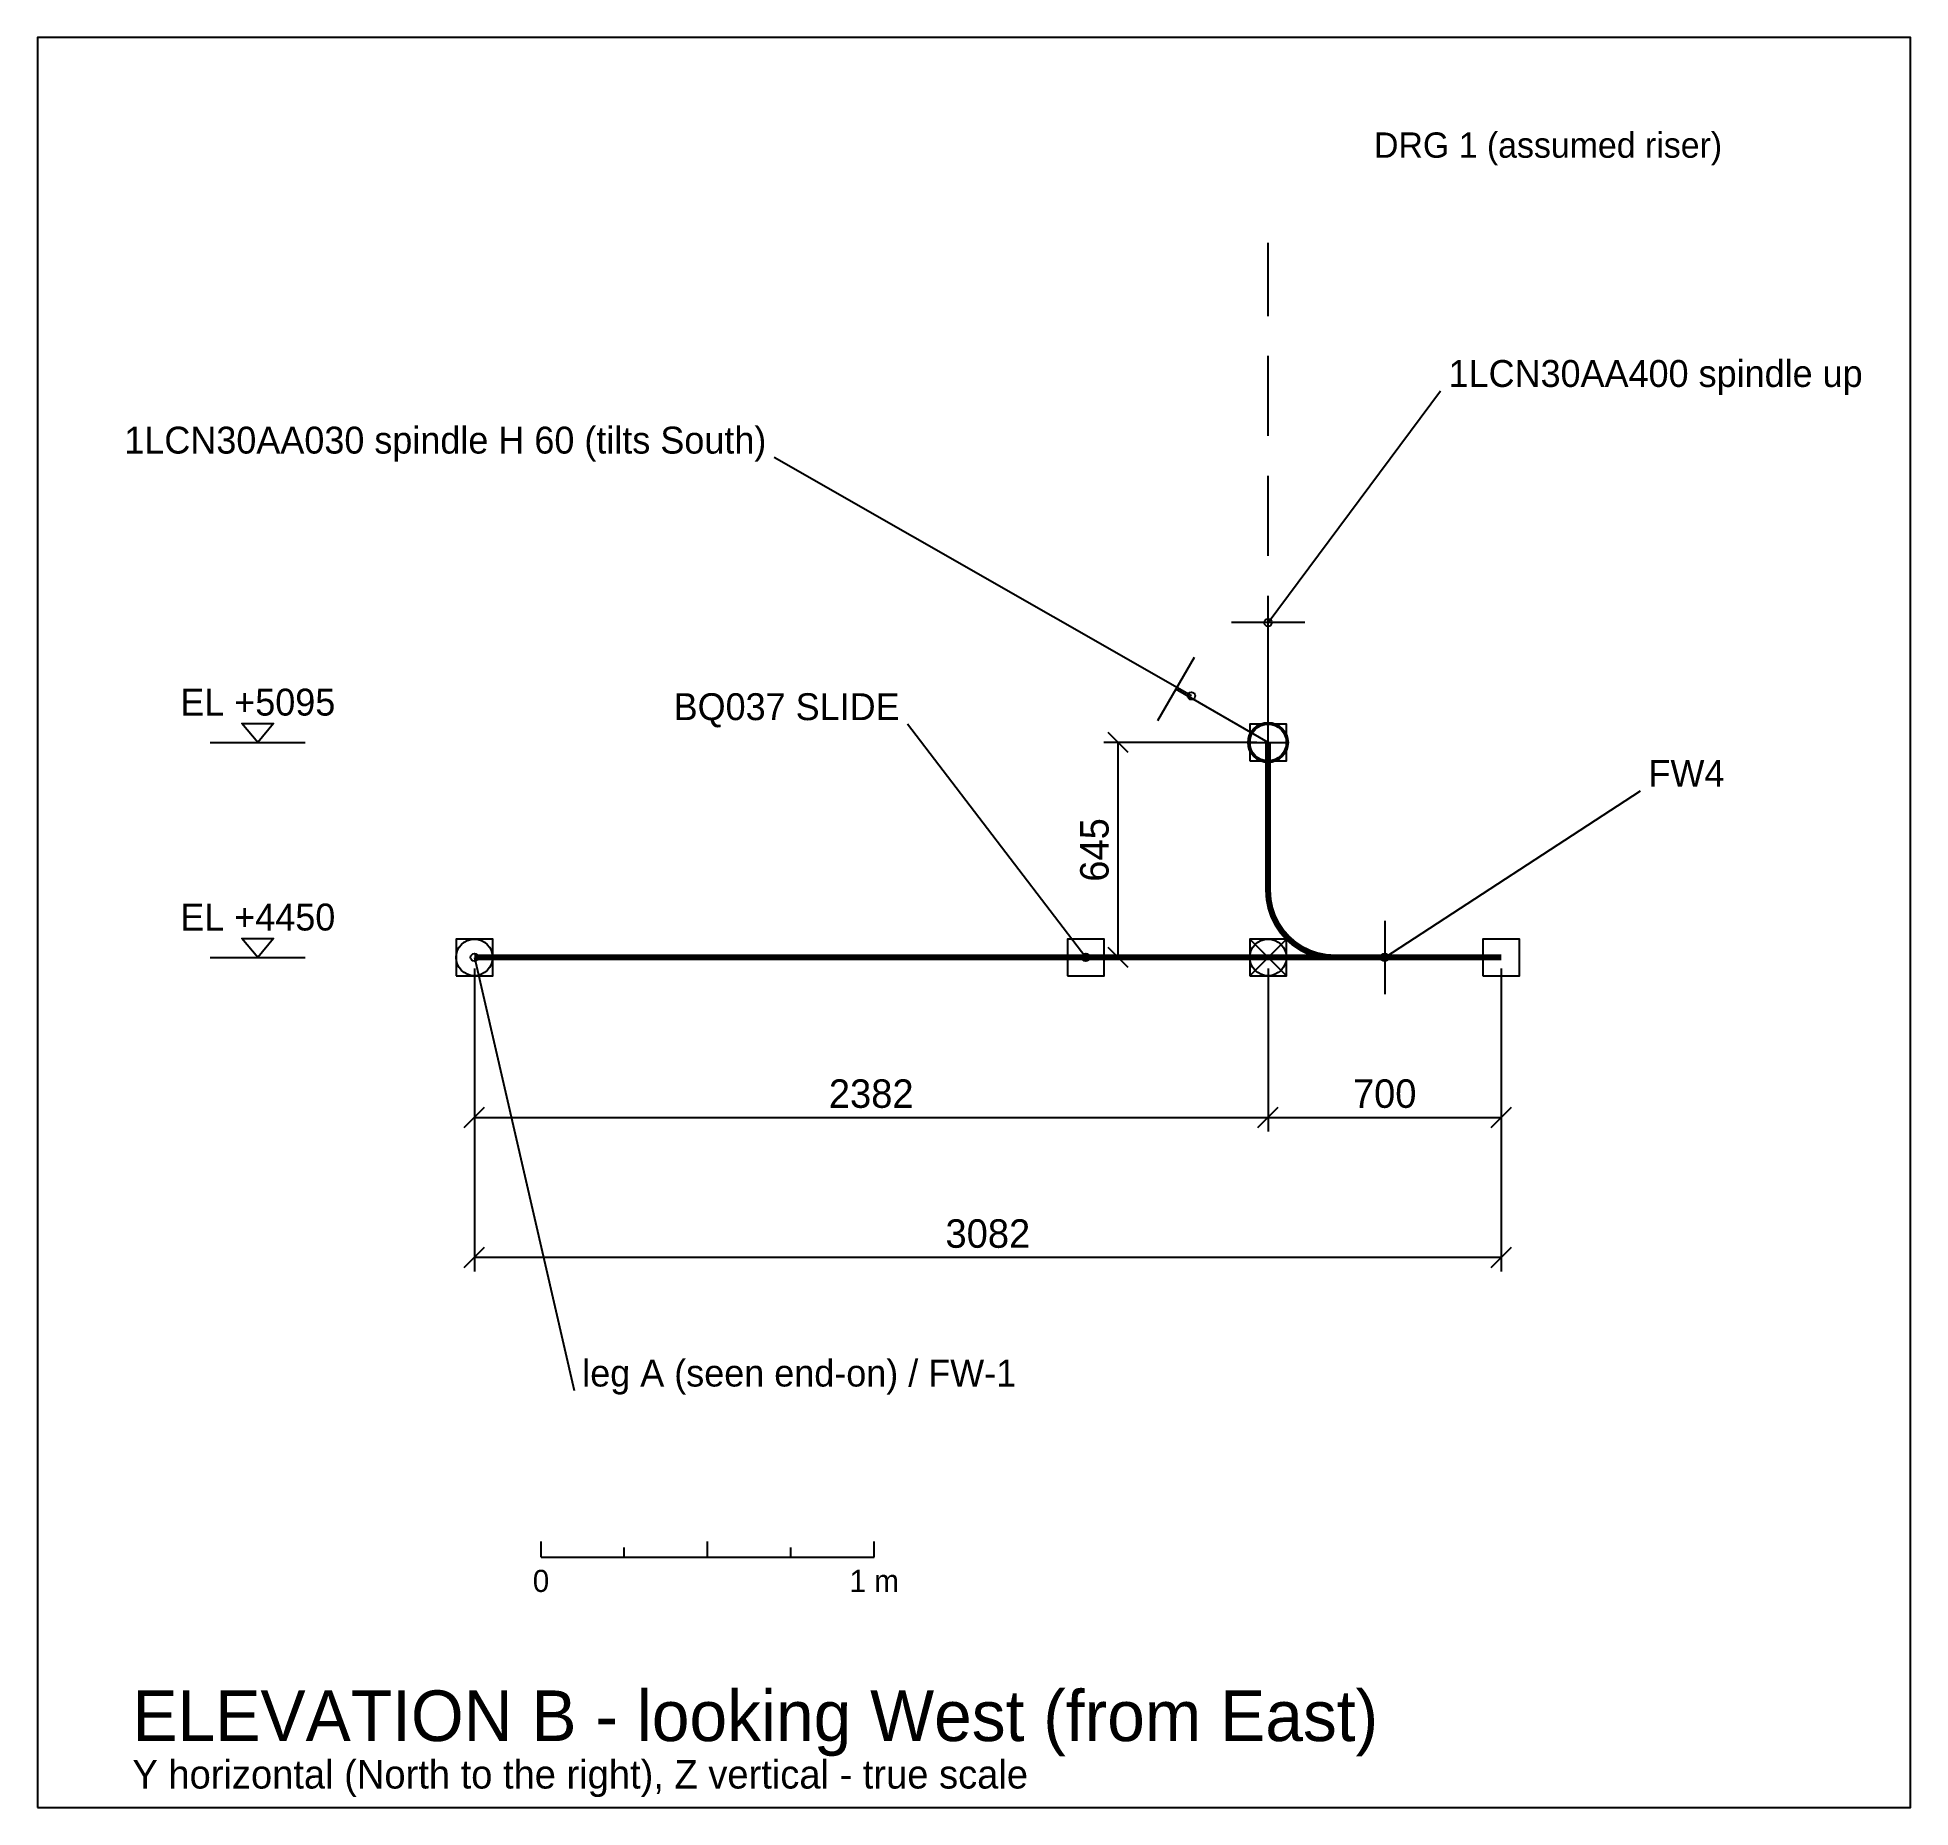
# Model space of a CAD drawing. Extents: x 0 to 61455, y 30 to 7631.
# Drawn here: x 23216 to 28837, y 38 to 5350 of the extents above; entities that cross this region are included whole.
import ezdxf
from ezdxf.enums import TextEntityAlignment as Align

# ---------------------------------------------------------------- set-up
doc = ezdxf.new("R2010")
doc.units = 0
doc.header["$LTSCALE"] = 20
doc.linetypes.add('DASHED', pattern=[18, 12, -6])
for name, color, linetype in [('D-DIM', 7, 'CONTINUOUS'), ('D-DRG1-CONTEXT', 9, 'DASHED'), ('D-ELEV', 7, 'CONTINUOUS'), ('D-LEADER', 8, 'CONTINUOUS'), ('D-PIPE-ITEM8', 8, 'CONTINUOUS'), ('D-PIPE-SPOOL1', 5, 'CONTINUOUS'), ('D-PIPE-SPOOL2', 30, 'CONTINUOUS'), ('D-PIPE-SPOOL3', 3, 'CONTINUOUS'), ('D-SUPPORT', 2, 'CONTINUOUS'), ('D-TEXT', 7, 'CONTINUOUS'), ('D-VALVE', 1, 'CONTINUOUS'), ('D-WELD-DONE', 4, 'CONTINUOUS'), ('D-WELD-OPEN', 6, 'CONTINUOUS'), ('FRAME', 7, 'CONTINUOUS')]:
    doc.layers.add(name, color=color, linetype=linetype)

msp = doc.modelspace()

# ---------------------------------------------------------------- texts
at = {"layer": 'D-DIM'}
msp.add_text('645', height=85.5, rotation=90, dxfattribs=at).set_placement((26430.26, 2911.95), align=Align.CENTER)
for s, p in [('2382', (25717.76, 2137.95)), ('700', (27258.76, 2137.95)), ('3082', (26067.76, 1717.95))]:
    msp.add_text(s, height=85.5, dxfattribs=at).set_placement(p, align=Align.CENTER)
at = {"layer": 'D-ELEV'}
for s, p in [('EL +5095', (23876.76, 3315.2)), ('EL +4450', (23876.76, 2670.2))]:
    msp.add_text(s, height=80.75, dxfattribs=at).set_placement(p, align=Align.CENTER)
at = {"layer": 'D-TEXT'}
for s, height, p in [('DRG 1 (assumed riser)', 76, (27226.76, 4989.45)), ('1LCN30AA400 spindle up', 80.75, (27450.51, 4301.5625)), ('FW4', 80.75, (28050.51, 3101.5625)), ('leg A (seen end-on) / FW-1', 80.75, (24850.51, 1301.5625))]:
    msp.add_text(s, height=height, dxfattribs=at).set_placement(p)
for s, p in [('1LCN30AA030 spindle H 60 (tilts South)', (25403.01, 4101.5625)), ('BQ037 SLIDE', (25803.01, 3301.5625))]:
    msp.add_text(s, height=80.75, dxfattribs=at).set_placement(p, align=Align.RIGHT)
for s, p in [('0', (24726.76, 684.95)), ('1 m', (25726.76, 684.95))]:
    msp.add_text(s, height=66.5, dxfattribs=at).set_placement(p, align=Align.CENTER)
at = {"layer": 'FRAME'}
for s, height, p in [('ELEVATION B - looking West (from East)', 152, (23500.54, 237.5)), ('Y horizontal (North to the right), Z vertical - true scale', 85.5, (23500.54, 95))]:
    msp.add_text(s, height=height, dxfattribs=at).set_placement(p)

# ---------------------------------------------------------------- linework, layer by layer
at = {"layer": 'D-DIM'}
for p, q in [((26488.9885, 3204.2215), (26428.5315, 3264.6785)), ((26875.51, 3234.45), (26416.01, 3234.45)), ((26458.76, 2589.45), (26458.76, 3234.45)), ((26875.51, 2589.45), (26416.01, 2589.45)), ((26488.9885, 2559.2215), (26428.5315, 2619.6785)), ((24526.76, 2556.2), (24526.76, 2066.7)), ((24526.76, 2556.2), (24526.76, 1646.7)), ((26908.76, 2556.2), (26908.76, 2066.7)), ((26908.76, 2556.2), (26908.76, 2066.7)), ((27608.76, 2556.2), (27608.76, 2066.7)), ((27608.76, 2556.2), (27608.76, 1646.7)), ((24496.5315, 2079.2215), (24556.9885, 2139.6785)), ((26878.5315, 2079.2215), (26938.9885, 2139.6785)), ((26878.5315, 2079.2215), (26938.9885, 2139.6785)), ((27578.5315, 2079.2215), (27638.9885, 2139.6785)), ((24526.76, 2109.45), (26908.76, 2109.45)), ((26908.76, 2109.45), (27608.76, 2109.45)), ((24496.5315, 1659.2215), (24556.9885, 1719.6785)), ((24526.76, 1689.45), (27608.76, 1689.45)), ((27578.5315, 1659.2215), (27638.9885, 1719.6785)), ((24726.76, 789.45), (24726.76, 836.95)), ((24976.76, 789.45), (24976.76, 817.95)), ((25226.76, 789.45), (25226.76, 836.95)), ((25476.76, 789.45), (25476.76, 817.95)), ((25726.76, 789.45), (25726.76, 836.95))]:
    msp.add_line(p, q, dxfattribs=at)
msp.add_lwpolyline([(24726.76, 789.45), (25726.76, 789.45)], dxfattribs=at)
at = {"layer": 'D-DRG1-CONTEXT'}
msp.add_lwpolyline([(26908.76, 3234.45), (26908.76, 3234.45), (26908.76, 3236.161), (26908.76, 3241.2648), (26908.76, 3249.6741), (26908.76, 3261.2449), (26908.76, 3275.7793), (26908.76, 3293.0286), (26908.76, 3312.6977), (26908.76, 3334.45), (26908.76, 3357.9133), (26908.76, 3382.6862), (26908.76, 3408.3448), (26908.76, 3434.45), (26908.76, 4734.45)], dxfattribs=at)
at = {"layer": 'D-ELEV'}
for p, q in [((23734.26, 3234.45), (24019.26, 3234.45)), ((23734.26, 2589.45), (24019.26, 2589.45))]:
    msp.add_line(p, q, dxfattribs=at)
for points in [[(23876.76, 3234.45), (23829.26, 3291.45), (23924.26, 3291.45)], [(23876.76, 2589.45), (23829.26, 2646.45), (23924.26, 2646.45)]]:
    msp.add_lwpolyline(points, close=True, dxfattribs=at)
at = {"layer": 'D-LEADER'}
for p, q in [((26908.76, 3594.45), (27426.76, 4289.45)), ((26678.76, 3374.45), (25426.76, 4089.45)), ((26361.76, 2589.45), (25826.76, 3289.45)), ((27258.76, 2589.45), (28026.76, 3089.45)), ((24526.76, 2589.45), (24826.76, 1289.45))]:
    msp.add_line(p, q, dxfattribs=at)
for centre in [(26908.76, 3594.45), (26678.76, 3374.45), (24526.76, 2589.45), (26361.76, 2589.45), (27258.76, 2589.45)]:
    msp.add_circle(centre, 11.4, dxfattribs=at)
at = {"layer": 'D-PIPE-ITEM8', "const_width": 18}
msp.add_lwpolyline([(26908.76, 3234.45), (26908.76, 3234.45)], dxfattribs=at)
at = {"layer": 'D-PIPE-SPOOL1', "const_width": 18}
msp.add_lwpolyline([(24526.76, 2589.45), (24526.76, 2589.45), (24528.471, 2589.45), (24533.5748, 2589.45), (24541.9841, 2589.45), (24553.5549, 2589.45), (24568.0893, 2589.45), (24585.3386, 2589.45), (24605.0077, 2589.45), (24626.76, 2589.45), (24650.2233, 2589.45), (24674.9962, 2589.45), (24700.6548, 2589.45), (24726.76, 2589.45), (26708.76, 2589.45), (26734.8652, 2589.45), (26760.5238, 2589.45), (26785.2967, 2589.45), (26808.76, 2589.45), (26830.5123, 2589.45), (26850.1814, 2589.45), (26867.4307, 2589.45), (26881.9651, 2589.45), (26893.5359, 2589.45), (26901.9452, 2589.45), (26907.049, 2589.45), (26908.76, 2589.45), (26908.76, 2589.45)], dxfattribs=at)
at = {"layer": 'D-PIPE-SPOOL2', "const_width": 18}
msp.add_lwpolyline([(26908.76, 2589.45), (26908.76, 2589.45), (26910.471, 2589.45), (26915.5748, 2589.45), (26923.9841, 2589.45), (26935.5549, 2589.45), (26950.0893, 2589.45), (26967.3386, 2589.45), (26987.0077, 2589.45), (27008.76, 2589.45), (27032.2233, 2589.45), (27056.9962, 2589.45), (27082.6548, 2589.45), (27108.76, 2589.45), (27408.76, 2589.45), (27434.8652, 2589.45), (27460.5238, 2589.45), (27485.2967, 2589.45), (27508.76, 2589.45), (27530.5123, 2589.45), (27550.1814, 2589.45), (27567.4307, 2589.45), (27581.9651, 2589.45), (27593.5359, 2589.45), (27601.9452, 2589.45), (27607.049, 2589.45), (27608.76, 2589.45), (27608.76, 2589.45), (27607.049, 2589.45), (27601.9452, 2589.45), (27593.5359, 2589.45), (27581.9651, 2589.45), (27567.4307, 2589.45), (27550.1814, 2589.45), (27530.5123, 2589.45), (27508.76, 2589.45), (27485.2967, 2589.45), (27460.5238, 2589.45), (27434.8652, 2589.45), (27408.76, 2589.45), (27258.76, 2589.45)], dxfattribs=at)
at = {"layer": 'D-PIPE-SPOOL3', "const_width": 18}
msp.add_lwpolyline([(27258.76, 2589.45), (27108.76, 2589.45), (27082.6548, 2591.161), (27056.9962, 2596.2648), (27032.2233, 2604.6741), (27008.76, 2616.2449), (26987.0077, 2630.7793), (26967.3386, 2648.0286), (26950.0893, 2667.6977), (26935.5549, 2689.45), (26923.9841, 2712.9133), (26915.5748, 2737.6862), (26910.471, 2763.3448), (26908.76, 2789.45), (26908.76, 3034.45), (26908.76, 3060.5552), (26908.76, 3086.2138), (26908.76, 3110.9867), (26908.76, 3134.45), (26908.76, 3156.2023), (26908.76, 3175.8714), (26908.76, 3193.1207), (26908.76, 3207.6551), (26908.76, 3219.2259), (26908.76, 3227.6352), (26908.76, 3232.739), (26908.76, 3234.45), (26908.76, 3234.45)], dxfattribs=at)
at = {"layer": 'D-SUPPORT'}
for p, q in [((26853.76, 3234.45), (26963.76, 3234.45)), ((26853.76, 2534.45), (26963.76, 2644.45)), ((26963.76, 2534.45), (26853.76, 2644.45))]:
    msp.add_line(p, q, dxfattribs=at)
for points in [[(26853.76, 3179.45), (26963.76, 3179.45), (26963.76, 3289.45), (26853.76, 3289.45)], [(24471.76, 2534.45), (24581.76, 2534.45), (24581.76, 2644.45), (24471.76, 2644.45)], [(26306.76, 2534.45), (26416.76, 2534.45), (26416.76, 2644.45), (26306.76, 2644.45)], [(26853.76, 2534.45), (26963.76, 2534.45), (26963.76, 2644.45), (26853.76, 2644.45)], [(27553.76, 2534.45), (27663.76, 2534.45), (27663.76, 2644.45), (27553.76, 2644.45)]]:
    msp.add_lwpolyline(points, close=True, dxfattribs=at)
at = {"layer": 'D-VALVE'}
for p, q in [((27018.76, 3594.45), (26798.76, 3594.45)), ((26908.76, 3234.45), (26908.76, 3594.45)), ((26686.6319, 3489.7128), (26576.6319, 3299.1872)), ((26908.76, 3234.45), (26631.6319, 3394.45))]:
    msp.add_line(p, q, dxfattribs=at)
msp.add_circle((26908.76, 3234.45), 60, dxfattribs=at)
at = {"layer": 'D-WELD-DONE'}
msp.add_line((27258.76, 2699.45), (27258.76, 2479.45), dxfattribs=at)
msp.add_circle((26908.76, 2589.45), 55, dxfattribs=at)
at = {"layer": 'D-WELD-OPEN'}
for centre in [(26908.76, 3234.45), (24526.76, 2589.45)]:
    msp.add_circle(centre, 55, dxfattribs=at)
at = {"layer": 'FRAME'}
msp.add_lwpolyline([(23215.54, 38), (28836.94, 38), (28836.94, 5350.45), (23215.54, 5350.45)], close=True, dxfattribs=at)

msp.set_redraw_order([(e.dxf.handle, doc.entitydb.next_handle()) for e in msp.query("TEXT MTEXT ATTDEF DIMENSION ARC_DIMENSION")])  # texts and dimensions are drawn at this point

doc.saveas('drawing.dxf')
